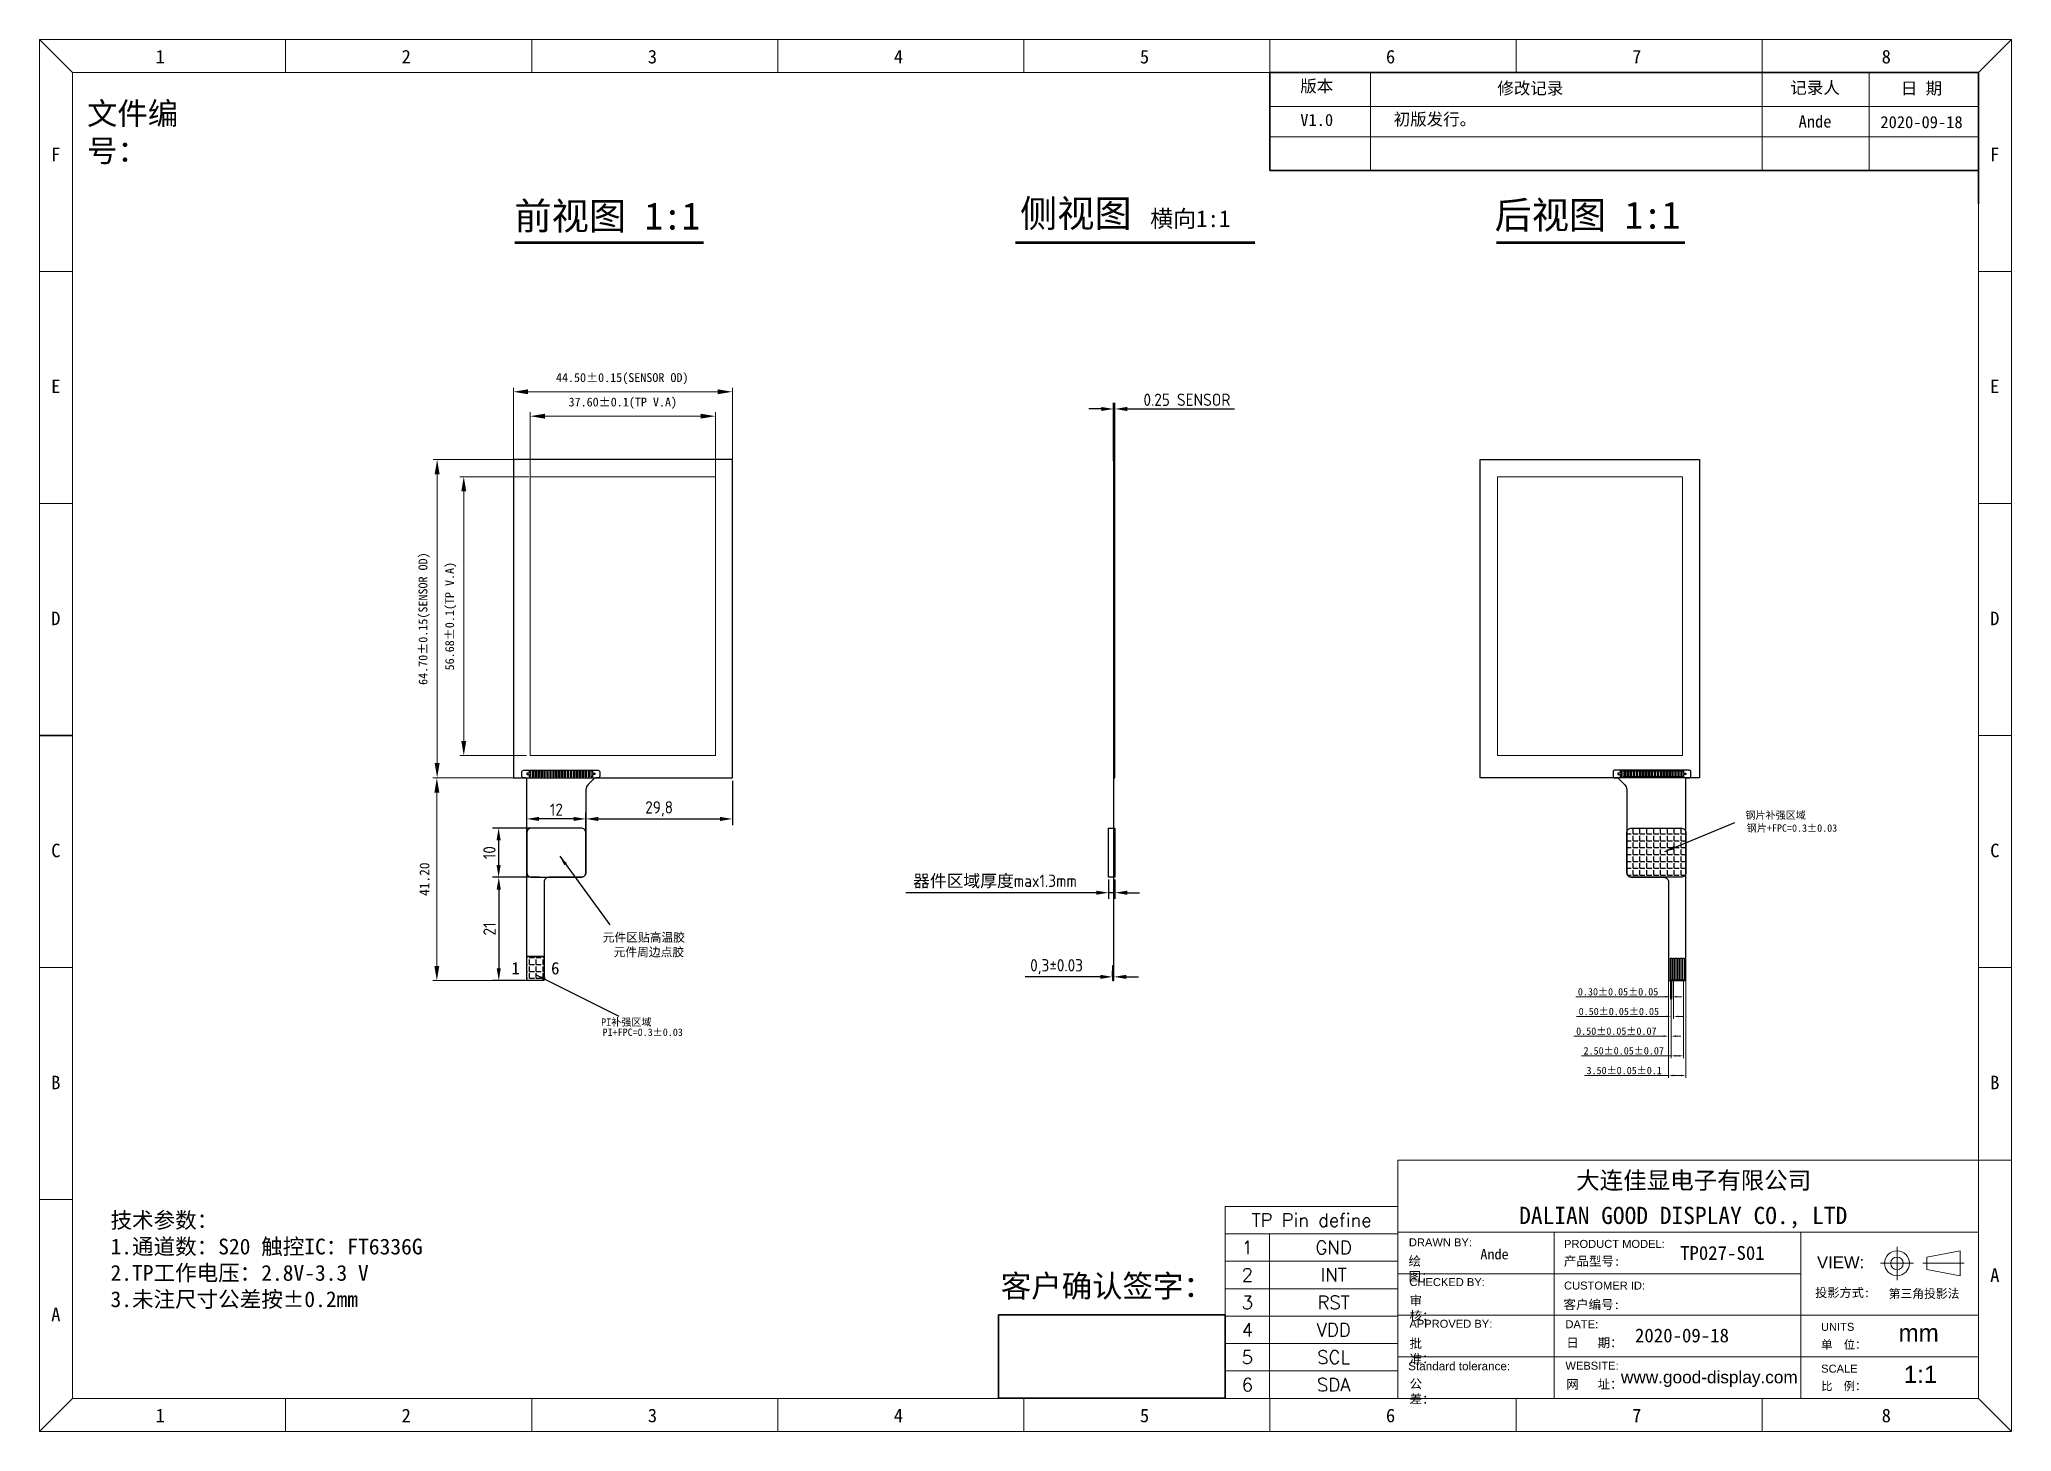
# Model space of a CAD drawing. Header units: millimetres. Extents: x 245 to 11863, y -5369 to 598.
# Drawn here: x 11462.3 to 11863, y -5368.9 to -5086.1 of the extents above; entities outside this region: 3.
import ezdxf
from ezdxf.enums import TextEntityAlignment as Align

# ---------------------------------------------------------------- set-up
doc = ezdxf.new("R2010")
doc.units = ezdxf.units.MM
for name, color, linetype, lineweight in [('1', 7, 'Continuous', 9), ('Sundenal', 4, 'Continuous', 20), ('文字', 2, 'Continuous', 20)]:
    doc.layers.add(name, color=color, linetype=linetype, lineweight=lineweight)
for name, color, linetype in [('COVERLENS', 2, 'Continuous'), ('DIM', 7, 'Continuous'), ('FPC', 5, 'Continuous'), ('GKO', 5, 'Continuous'), ('SENSOR', 3, 'Continuous')]:
    doc.layers.add(name, color=color, linetype=linetype)
doc.styles.add('_txtstyle_1.50_0_0', font='simsun.ttc', dxfattribs={"height": 1.5})
doc.styles.add('SimSun_txtstyle_2.50_0_0', font='', dxfattribs={"height": 2.5})
doc.styles.get("Standard").update_dxf_attribs({"font": 'isocp2.shx', "bigfont": 'extfont2.shx'})
doc.styles.add('STYLE1', font='arial.ttf')
doc.styles.add('YW-RD', font='romans.shx', dxfattribs={"bigfont": 'chineset.shx'})
doc.styles.add('宋体', font='')
doc.styles.get('SimSun_txtstyle_2.50_0_0').set_extended_font_data('SimSun')
doc.styles.get('宋体').set_extended_font_data('SimSun')
doc.dimstyles.new('ISO-25', dxfattribs={"dimtxt": 2.5, "dimasz": 2.5, "dimexe": 1.25, "dimexo": 0.625, "dimtad": 1, "dimdec": 1, "dimtxsty": 'Standard', "dimcen": 2.5, "dimadec": 0, "dimazin": 0, "dimtfac": 1, "dimtdec": 1, "dimtmove": 0, "dimatfit": 3, "dimfxl": 1, "dimarcsym": 0})
doc.dimstyles.new('Sundenal', dxfattribs={"dimtxt": 3.5, "dimasz": 2, "dimexe": 1.5, "dimexo": 0.5, "dimtad": 1, "dimdsep": 46, "dimtxsty": 'Standard', "dimcen": 2.5, "dimadec": 0, "dimazin": 0, "dimtm": 1e-09, "dimtfac": 1, "dimtmove": 0, "dimatfit": 3, "dimfxl": 1, "dimarcsym": 0})
doc.dimstyles.new('Sundenal$0', dxfattribs={"dimtxt": 6, "dimasz": 3, "dimexe": 0.8, "dimexo": 0.8, "dimgap": 0.2, "dimtad": 1, "dimzin": 1, "dimdsep": 46, "dimtxsty": '宋体', "dimcen": 2.5, "dimadec": 0, "dimazin": 0, "dimtfac": 1, "dimtofl": 0, "dimtmove": 0, "dimatfit": 3, "dimfxl": 0.8, "dimtolj": 1, "dimlwd": 13, "dimlwe": 13, "dimarcsym": 0})

msp = doc.modelspace()

# ---------------------------------------------------------------- texts
at = {"insert": (245.141, 598.259), "char_height": 3, "attachment_point": 1}
msp.add_mtext('\\A1;', dxfattribs=at)
at = {"color": 3, "insert": (2441.431, -1482.882), "char_height": 5, "attachment_point": 1}
msp.add_mtext('\\A1;', dxfattribs=at)
at = {"color": 1, "insert": (2324.691, -1529.782), "char_height": 5, "attachment_point": 9}
msp.add_mtext('\\A1;', dxfattribs=at)
at = {"layer": '1', "attachment_point": 5, "style": 'YW-RD'}
for s, insert, char_height, width in [('TP Pin define', (11720.759, -5325.97), 2.69438, 35.05022), ('1', (11707.725, -5331.543), 2.694, 8.98128), ('1', (11707.725, -5331.543), 2.694, 8.98128), ('{\\Fromans,chineset|c134;GND}', (11725.25, -5331.543), 2.69438, 26.06894), ('2', (11707.725, -5337.116), 2.694, 8.98128), ('{\\Fromans,chineset|c134;INT}', (11725.25, -5337.116), 2.69438, 26.06894), ('3', (11707.725, -5342.689), 2.694, 8.98128), ('RST', (11725.25, -5342.689), 2.6944, 26.06894), ('4', (11707.725, -5348.262), 2.694, 8.98128), ('{\\Fromans,chineset|c134;VDD}', (11725.25, -5348.262), 2.69438, 26.06894), ('5', (11707.725, -5353.835), 2.694, 8.98128), ('{\\Fromans,chineset|c134;SCL}', (11725.25, -5353.835), 2.69438, 26.06894), ('6', (11707.725, -5359.409), 2.694, 8.98128), ('{\\Fromans,chineset|c134;SDA}', (11725.25, -5359.409), 2.69438, 26.06894)]:
    msp.add_mtext(s, dxfattribs=dict(at, insert=insert, char_height=char_height, width=width))
at = {"layer": 'DIM', "lineweight": 30, "ltscale": 0.2, "attachment_point": 1, "style": '宋体'}
for s, insert, char_height, width in [('前视图 1:1', (11558.824, -5119.207), 5.5386, 38.41577), ('侧视图 {\\H0.6177x;横向1:1}', (11661.539, -5118.695), 5.53857, 47.74925), ('后视图 1:1', (11757.957, -5119.012), 5.5386, 38.69664)]:
    msp.add_mtext(s, dxfattribs=dict(at, insert=insert, char_height=char_height, width=width))
at = {"layer": 'DIM', "lineweight": 30, "char_height": 1.5, "attachment_point": 3, "style": '宋体'}
for s, insert, width in [('钢片补强区域', (11821.184, -5242.952), 17.6255), ('钢片+FPC=0.3%%P0.03', (11827.56, -5245.569), 32.36532), ('{\\fSimSun|b0|i0|c134|p2;PI补强区域}', (11586.657, -5284.99), 17.6255), ('PI+FPC=0.3%%P0.03', (11593.033, -5287.052), 17.6255)]:
    msp.add_mtext(s, dxfattribs=dict(at, insert=insert, width=width))
at = {"layer": 'DIM'}
for s, insert, char_height, width, attachment_point in [('{\\fSimSun|b0|i0|c134|p2;元件区贴高温胶}', (11576.751, -5267.669), 1.75, 30.08613, 1), ('{\\fSimSun|b0|i0|c134|p2;元件周边点胶}', (11578.961, -5270.647), 1.75, 30.08613, 1), ('{\\fSimSun|b0|i0|c134|p2;1}', (11558.203, -5273.547), 2.5, 42.98019, 1), ('{\\fSimSun|b0|i0|c134|p2;1}', (11558.203, -5273.547), 2.5, 42.98019, 1), ('{\\fSimSun|b0|i0|c134|p2;6}', (11567.961, -5273.547), 2.5, 42.98019, 3), ('{\\fSimSun|b0|i0|c134|p2;6}', (11567.961, -5273.547), 2.5, 42.98019, 3)]:
    msp.add_mtext(s, dxfattribs=dict(at, insert=insert, char_height=char_height, width=width, attachment_point=attachment_point))
at = {"layer": 'Sundenal', "color": 4, "true_color": 0x00ffff, "style": '宋体'}
msp.add_text('DALIAN GOOD DISPLAY CO., LTD', height=3.5, dxfattribs=at).set_placement((11762.938, -5325.021), align=Align.MIDDLE_LEFT)
at = {"layer": 'Sundenal', "color": 4, "true_color": 0x00ffff}
for s, insert, char_height, width, attachment_point, style in [('大连佳显电子有限公司', (11774.533, -5316.143), 3.5, 110.03176, 1, 'SimSun_txtstyle_2.50_0_0'), ('{\\fArial|b0|i0|c0|p34;www.good-display.com}', (11801.581, -5356.621), 2.5, 15.27587, 2, '_txtstyle_1.50_0_0')]:
    msp.add_mtext(s, dxfattribs=dict(at, insert=insert, char_height=char_height, width=width, attachment_point=attachment_point, style=style))
at = {"layer": '文字', "style": '宋体'}
for s, insert, char_height, width, attachment_point in [('版本', (11718.466, -5094.359), 2.4573, 7.96746, 1), ('修改记录', (11758.515, -5094.785), 2.4573, 15.76401, 1), ('记录人', (11823.059, -5094.68), 2.4573, 11.90506, 2), ('日 期', (11844.688, -5094.802), 2.4573, 10.85796, 2), ('V1.0', (11718.466, -5101.233), 2.4573, 7.96746, 1), ('初版发行。', (11737.449, -5101.093), 2.4573, 71.34246, 1), ('Ande', (11823.051, -5101.553), 2.4573, 11.90506, 2), ('2020-09-18', (11844.688, -5101.676), 2.4573, 19.18033, 2), ('TP027-S01', (11804.225, -5332.664), 2.8083, 24.57278, 5), ('2020-09-18', (11796.021, -5349.425), 2.8083, 24.57278, 5)]:
    msp.add_mtext(s, dxfattribs=dict(at, insert=insert, char_height=char_height, width=width, attachment_point=attachment_point))
at = {"layer": '文字', "color": 0, "char_height": 4.5308, "style": '宋体'}
for s, insert, width, attachment_point in [('文件编号：', (11471.969, -5098.891), 28.92164, 1), ('客户确认签字：', (11679.261, -5342.161), 49.08132, 8)]:
    msp.add_mtext(s, dxfattribs=dict(at, insert=insert, width=width, attachment_point=attachment_point))
at = {"layer": '文字', "color": 7, "insert": (11476.745, -5324.386), "char_height": 3.20981, "width": 152.6737, "attachment_point": 1, "style": '宋体'}
msp.add_mtext('{\\fSimSun|b0|i0|c134|p54;技术参数}：\\P1.通道数：S20 触控IC：FT6336G\\P2.TP工作电压：2.8V-3.3 V \\P3.未注尺寸公差按±0.2mm', dxfattribs=at)
at = {"layer": '文字', "ltscale": 0.5, "insert": (11757.92, -5331.844), "char_height": 2.10624, "width": 10.53119, "attachment_point": 2, "style": '宋体'}
msp.add_mtext('{\\fSimSun|b0|i0|c134|p54;Ande}', dxfattribs=at)

# ---------------------------------------------------------------- blocks, each defined once
blk = doc.blocks.new('sundenal')
at = {"layer": 'Sundenal', "color": 4}
for p, q in [((-856.5, 786.5), (-856.5, 805.7)), ((-429.2, 786.5), (-429.2, 805.7))]:
    blk.add_line(p, q, dxfattribs=at)
at = {"layer": 'Sundenal', "color": 4, "lineweight": 30}
blk.add_line((-1122.2, 402.8), (-1141.4, 402.8), dxfattribs=at)
at = {"layer": 'Sundenal', "ltscale": 0.2}
blk.add_line((-19.2, 19.2), (0, 0), dxfattribs=at)
at = {"layer": 'Sundenal', "color": 4}
for points in [[(-1122.2, 786.5), (-1141.4, 805.7)], [(-999, 805.7), (-999, 786.5)], [(-714.1, 805.7), (-714.1, 786.5)], [(-571.7, 805.7), (-571.7, 786.5)], [(-286.8, 805.7), (-286.8, 786.5)], [(-144.4, 805.7), (-144.4, 786.5)], [(-19.2, 786.5), (0, 805.7)], [(-1141.4, 671.4), (-1122.2, 671.4)], [(-19.2, 671.4), (0, 671.4)], [(-1141.4, 537.1), (-1122.2, 537.1)], [(-19.2, 537.1), (0, 537.1)], [(-19.2, 402.8), (0, 402.8)], [(-1141.4, 268.6), (-1122.2, 268.6)], [(-19.2, 268.6), (0, 268.6)], [(-19.2, 157), (0, 157)], [(-1141.4, 134.3), (-1122.2, 134.3)], [(-19.2, 115.3), (-202.5, 115.3), (-355.2, 115.3)], [(-264.7, 115.3), (-264.7, 19.2)], [(-355.2, 91.3), (-202.5, 91.3), (-122, 91.3)], [(-19.2, 43.2), (-202.5, 43.2), (-355.2, 43.2)], [(-1122.2, 19.2), (-1141.4, 0)], [(-999, 19.2), (-999, 0)], [(-856.5, 19.2), (-856.5, 0)], [(-714.1, 19.2), (-714.1, 0)], [(-571.7, 19.2), (-571.7, 0)], [(-429.2, 19.2), (-429.2, 0)], [(-286.8, 19.2), (-286.8, 0)], [(-144.4, 19.2), (-144.4, 0)]]:
    blk.add_lwpolyline(points, dxfattribs=at)
blk.add_lwpolyline([(-1141.4, 0), (0, 0), (0, 805.7), (-1141.4, 805.7)], close=True, dxfattribs=at)
at = {"layer": 'Sundenal', "ltscale": 0.2}
for points in [[(-19.2, 786.5), (-1122.2, 786.5), (-1122.2, 19.2), (-19.2, 19.2)], [(-19.2, 157), (-355.2, 157), (-355.2, 19.2), (-19.2, 19.2)]]:
    blk.add_lwpolyline(points, close=True, dxfattribs=at)
at = {"layer": 'Sundenal', "color": 4, "ltscale": 0.5}
for points in [[(-122, 115.3), (-122, 43.2), (-122, 19.2)], [(-66.3, 87.7), (-66.3, 107)], [(-75.9, 97.4), (-56.7, 97.4)], [(-27.4, 97.4), (-51.4, 97.4)], [(-355.2, 67.3), (-202.5, 67.3), (-91.9, 67.3), (-19.2, 67.3)]]:
    blk.add_lwpolyline(points, dxfattribs=at)
blk.add_lwpolyline([(-29.8, 104.6), (-29.8, 90.1), (-49, 93.7), (-49, 101)], close=True, dxfattribs=at)
for radius in [7.21, 3.61]:
    blk.add_circle((-66.3, 97.4), radius, dxfattribs=at)
at = {"layer": 'Sundenal', "color": 4, "style": '宋体'}
for s, p in [('1', (-1071.5, 795.7)), ('2', (-929.1, 795.7)), ('3', (-786.6, 795.7)), ('4', (-644.2, 795.7)), ('5', (-501.8, 795.7)), ('6', (-359.4, 795.7)), ('7', (-216.9, 795.7)), ('8', (-72.5, 795.7)), ('F', (-1131.9, 739.1)), ('F', (-9.7, 739.1)), ('E', (-1131.9, 604.9)), ('E', (-9.7, 604.9)), ('D', (-1131.9, 470.6)), ('D', (-9.7, 470.6)), ('C', (-1131.9, 336.3)), ('C', (-9.7, 336.3)), ('B', (-1131.9, 202)), ('B', (-9.7, 202)), ('A', (-9.7, 90.5)), ('A', (-1131.9, 67.8)), ('1', (-1071.5, 9.3)), ('2', (-929.1, 9.3)), ('3', (-786.6, 9.3)), ('4', (-644.2, 9.3)), ('5', (-501.8, 9.3)), ('6', (-359.4, 9.3)), ('7', (-216.9, 9.3)), ('8', (-72.5, 9.3))]:
    blk.add_text(s, height=7.85, dxfattribs=at).set_placement(p, align=Align.MIDDLE_CENTER)
at = {"layer": 'Sundenal', "color": 4, "ltscale": 0.5, "style": 'STYLE1'}
for s, height, p in [('DRAWN BY:', 4.61, (-348.8, 109.5)), ('VIEW:', 6.91, (-112.6, 98))]:
    blk.add_text(s, height=height, dxfattribs=at).set_placement(p, align=Align.MIDDLE_LEFT)
at = {"layer": 'Sundenal', "color": 4, "style": 'STYLE1'}
for s, p in [('PRODUCT MODEL:', (-259, 108.6)), ('CHECKED BY:', (-348.5, 86.5)), ('CUSTOMER ID:', (-259, 84.5)), ('APPROVED BY:', (-348.5, 62.4))]:
    blk.add_text(s, height=4.61, dxfattribs=at).set_placement(p, align=Align.MIDDLE_LEFT)
for s, p in [('DATE:', (-258.2, 59.8)), ('WEBSITE:', (-258.2, 35.8))]:
    blk.add_text(s, height=4.61, dxfattribs=at).set_placement(p)
at = {"layer": 'Sundenal', "color": 4, "ltscale": 0.5, "style": 'STYLE1'}
for s, p in [('UNITS', (-110.3, 58.3)), ('SCALE', (-110.2, 34.1))]:
    blk.add_text(s, height=4.61, dxfattribs=at).set_placement(p)
at = {"layer": 'Sundenal', "color": 4, "ltscale": 0.5, "attachment_point": 1, "style": 'STYLE1'}
for s, insert, char_height, width in [('{\\fSimSun|b0|i0|c134|p54;绘   图：}', (-349, 101.3), 5.314, 29.675), ('{\\fNSimSun|b0|i0|c134|p49;投影方式:}', (-113.7, 83), 5.178, 35.331), ('{\\fSimSun|b0|i0|c134|p54;审   核：}', (-348.4, 78.5), 5.314, 30.373), ('{\\fArial|b0|i0|c0|p32;mm}', (-65.4, 62.1), 10, 23.139), ('{\\fSimSun|b0|i0|c134|p54;批   准：}', (-348.4, 53.7), 5.314, 30.375), ('{\\fNSimSun|b0|i0|c134|p49;单  位：}', (-110.2, 52.7), 4.794, 26.422), ('1:1', (-62.4, 38.1), 10, 19.29), ('{\\fSimSun|b0|i0|c134|p54;公    差：  }', (-348.4, 30.3), 5.314, 34.087), ('{\\fNSimSun|b0|i0|c134|p49;比  例：}', (-110.2, 28.7), 4.794, 25.483)]:
    blk.add_mtext(s, dxfattribs=dict(at, insert=insert, char_height=char_height, width=width))
at = {"layer": 'Sundenal', "color": 4, "attachment_point": 1, "style": 'STYLE1'}
for s, insert, char_height, width in [('{\\fSimSun|b0|i0|c134|p54;产品型号:}', (-259.1, 101.3), 5.314, 36.723), ('{\\fSimSun|b0|i0|c134|p54;客户编号:}', (-259.3, 76.2), 5.314, 34.416), ('{\\fSimSun|b0|i0|c134|p54;日   期：}', (-257.7, 54.1), 5.314, 35.853), ('{\\fArial|b0|i0|c0|p34;Standard tolerance: }', (-349.2, 40.3), 4.84, 61.068), ('{\\fSimSun|b0|i0|c134|p54;网   址：}', (-257.7, 30.1), 5.314, 35.853)]:
    blk.add_mtext(s, dxfattribs=dict(at, insert=insert, char_height=char_height, width=width))
at = {"layer": 'Sundenal', "color": 4, "lineweight": 30, "insert": (-71.1, 82.3), "char_height": 5, "width": 45.19, "attachment_point": 1, "style": '宋体'}
blk.add_mtext('第三角投影法', dxfattribs=at)
blk = doc.blocks.new('*D2')
at = {"layer": 'Defpoints', "color": 0, "transparency": 16777216}
for p in [(11603.09, -5157.69), (11603.09, -5172.66), (11558.59, -5172.86)]:
    blk.add_point(p, dxfattribs=at)
at = {"layer": 'DIM', "color": 0, "lineweight": 13, "transparency": 16777216}
for p, q in [((11558.59, -5172.06), (11558.59, -5156.89)), ((11561.59, -5157.69), (11600.09, -5157.69)), ((11603.09, -5171.86), (11603.09, -5156.89))]:
    blk.add_line(p, q, dxfattribs=at)
at = {"layer": 'DIM', "color": 0, "transparency": 16777216}
for points in [[(11561.59, -5157.19), (11561.59, -5158.19), (11558.59, -5157.69)], [(11600.09, -5157.19), (11600.09, -5158.19), (11603.09, -5157.69)]]:
    blk.add_solid(points, dxfattribs=at)
at = {"layer": 'DIM', "color": 0, "lineweight": 30, "transparency": 16777216, "insert": (11580.71, -5155.05), "char_height": 3, "attachment_point": 5, "style": '宋体'}
blk.add_mtext('\\A1;{\\H0.6x;44.50±0.15(SENSOR OD)}', dxfattribs=at)
blk = doc.blocks.new('*D3')
at = {"layer": 'Defpoints', "color": 0, "transparency": 16777216}
for p in [(11599.63, -5162.65), (11562.03, -5176.2), (11599.63, -5176.17)]:
    blk.add_point(p, dxfattribs=at)
at = {"layer": 'DIM', "color": 0, "lineweight": 13, "transparency": 16777216}
for p, q in [((11562.03, -5175.4), (11562.03, -5161.85)), ((11565.03, -5162.65), (11596.63, -5162.65)), ((11599.63, -5175.37), (11599.63, -5161.85))]:
    blk.add_line(p, q, dxfattribs=at)
at = {"layer": 'DIM', "color": 0, "transparency": 16777216}
for points in [[(11565.03, -5162.15), (11565.03, -5163.15), (11562.03, -5162.65)], [(11596.63, -5162.15), (11596.63, -5163.15), (11599.63, -5162.65)]]:
    blk.add_solid(points, dxfattribs=at)
at = {"layer": 'DIM', "color": 0, "lineweight": 30, "transparency": 16777216, "insert": (11580.83, -5160.01), "char_height": 3, "attachment_point": 5, "style": '宋体'}
blk.add_mtext('\\A1;{\\H0.6x;37.60±0.1(TP V.A)}', dxfattribs=at)
blk = doc.blocks.new('*D4')
at = {"layer": 'Defpoints', "color": 0, "ltscale": 0.2, "transparency": 16777216}
for p in [(11561.33, -5244.47), (11561.33, -5249.5), (11573.33, -5249.5)]:
    blk.add_point(p, dxfattribs=at)
at = {"layer": 'SENSOR', "color": 0, "lineweight": -2, "ltscale": 0.2, "transparency": 16777216}
for p, q in [((11561.33, -5248.87), (11561.33, -5243.22)), ((11570.83, -5244.47), (11563.83, -5244.47)), ((11573.33, -5248.87), (11573.33, -5243.22))]:
    blk.add_line(p, q, dxfattribs=at)
at = {"layer": 'SENSOR', "color": 0, "ltscale": 0.2, "transparency": 16777216}
for points in [[(11563.83, -5244.05), (11563.83, -5244.88), (11561.33, -5244.47)], [(11570.83, -5244.05), (11570.83, -5244.88), (11573.33, -5244.47)]]:
    blk.add_solid(points, dxfattribs=at)
at = {"layer": 'SENSOR', "color": 0, "ltscale": 0.2, "transparency": 16777216, "insert": (11567.33, -5242.59), "char_height": 2.5, "attachment_point": 5}
blk.add_mtext('12', dxfattribs=at)
blk = doc.blocks.new('*D5')
at = {"layer": 'Defpoints', "color": 0, "ltscale": 0.2, "transparency": 16777216}
for p in [(11564.57, -5246.32), (11555.6, -5256.32), (11564.57, -5256.32)]:
    blk.add_point(p, dxfattribs=at)
at = {"layer": 'SENSOR', "color": 0, "lineweight": -2, "ltscale": 0.2, "transparency": 16777216}
for p, q in [((11563.95, -5246.32), (11554.35, -5246.32)), ((11555.6, -5248.82), (11555.6, -5253.82)), ((11563.95, -5256.32), (11554.35, -5256.32))]:
    blk.add_line(p, q, dxfattribs=at)
at = {"layer": 'SENSOR', "color": 0, "ltscale": 0.2, "transparency": 16777216}
for points in [[(11555.18, -5248.82), (11556.02, -5248.82), (11555.6, -5246.32)], [(11555.18, -5253.82), (11556.02, -5253.82), (11555.6, -5256.32)]]:
    blk.add_solid(points, dxfattribs=at)
at = {"layer": 'SENSOR', "color": 0, "ltscale": 0.2, "transparency": 16777216, "insert": (11553.73, -5251.32), "char_height": 2.5, "attachment_point": 5, "rotation": 90}
blk.add_mtext('10', dxfattribs=at)
blk = doc.blocks.new('*D6')
at = {"layer": 'Defpoints', "color": 0, "ltscale": 0.2, "transparency": 16777216}
for p in [(11793.66, -5275.84), (11793.96, -5275.84), (11793.66, -5280.6)]:
    blk.add_point(p, dxfattribs=at)
at = {"layer": 'DIM', "color": 0, "lineweight": 13, "ltscale": 0.2, "transparency": 16777216}
for p, q in [((11793.66, -5275.84), (11793.66, -5281.1)), ((11793.96, -5275.84), (11793.96, -5281.1)), ((11792.66, -5280.6), (11774.43, -5280.6)), ((11794.96, -5280.6), (11795.96, -5280.6))]:
    blk.add_line(p, q, dxfattribs=at)
at = {"layer": 'DIM', "color": 0, "ltscale": 0.2, "transparency": 16777216}
for points in [[(11792.66, -5280.43), (11792.66, -5280.76), (11793.66, -5280.6)], [(11794.96, -5280.43), (11794.96, -5280.76), (11793.96, -5280.6)]]:
    blk.add_solid(points, dxfattribs=at)
at = {"layer": 'DIM', "color": 0, "ltscale": 0.2, "transparency": 16777216, "insert": (11783.04, -5279.59), "char_height": 1.5, "attachment_point": 5, "style": '宋体'}
blk.add_mtext('\\A1;0.30±0.05%%P0.05', dxfattribs=at)
blk = doc.blocks.new('*D7')
at = {"layer": 'Defpoints', "color": 0, "ltscale": 0.2, "transparency": 16777216}
for p in [(11793.81, -5277.22), (11794.31, -5277.22), (11793.81, -5284.6)]:
    blk.add_point(p, dxfattribs=at)
at = {"layer": 'DIM', "color": 0, "lineweight": 13, "ltscale": 0.2, "transparency": 16777216}
for p, q in [((11793.81, -5277.22), (11793.81, -5285.1)), ((11794.31, -5277.22), (11794.31, -5285.1)), ((11792.81, -5284.6), (11774.58, -5284.6)), ((11795.31, -5284.6), (11796.31, -5284.6))]:
    blk.add_line(p, q, dxfattribs=at)
at = {"layer": 'DIM', "color": 0, "ltscale": 0.2, "transparency": 16777216}
for points in [[(11792.81, -5284.43), (11792.81, -5284.76), (11793.81, -5284.6)], [(11795.31, -5284.43), (11795.31, -5284.76), (11794.31, -5284.6)]]:
    blk.add_solid(points, dxfattribs=at)
at = {"layer": 'DIM', "color": 0, "ltscale": 0.2, "transparency": 16777216, "insert": (11783.19, -5283.59), "char_height": 1.5, "attachment_point": 5, "style": '宋体'}
blk.add_mtext('\\A1;0.50±0.05%%P0.05', dxfattribs=at)
blk = doc.blocks.new('*D8')
at = {"layer": 'Defpoints', "color": 0, "ltscale": 0.2, "transparency": 16777216}
for p in [(11793.81, -5277.22), (11796.31, -5277.22), (11793.81, -5292.6)]:
    blk.add_point(p, dxfattribs=at)
at = {"layer": 'DIM', "color": 0, "lineweight": 13, "ltscale": 0.2, "transparency": 16777216}
for p, q in [((11793.81, -5277.22), (11793.81, -5293.1)), ((11796.31, -5277.22), (11796.31, -5293.1)), ((11793.81, -5292.6), (11775.58, -5292.6)), ((11795.31, -5292.6), (11794.81, -5292.6))]:
    blk.add_line(p, q, dxfattribs=at)
at = {"layer": 'DIM', "color": 0, "ltscale": 0.2, "transparency": 16777216}
for points in [[(11794.81, -5292.43), (11794.81, -5292.76), (11793.81, -5292.6)], [(11795.31, -5292.43), (11795.31, -5292.76), (11796.31, -5292.6)]]:
    blk.add_solid(points, dxfattribs=at)
at = {"layer": 'DIM', "color": 0, "ltscale": 0.2, "transparency": 16777216, "insert": (11784.19, -5291.59), "char_height": 1.5, "attachment_point": 5, "style": '宋体'}
blk.add_mtext('\\A1;2.50±0.05%%P0.07', dxfattribs=at)
blk = doc.blocks.new('*D9')
at = {"layer": 'Defpoints', "color": 0, "ltscale": 0.2, "transparency": 16777216}
for p in [(11793.31, -5276.74), (11793.81, -5277.22), (11793.31, -5288.6)]:
    blk.add_point(p, dxfattribs=at)
at = {"layer": 'DIM', "color": 0, "lineweight": 13, "ltscale": 0.2, "transparency": 16777216}
for p, q in [((11793.31, -5276.74), (11793.31, -5289.1)), ((11793.81, -5277.22), (11793.81, -5289.1)), ((11792.31, -5288.6), (11774.07, -5288.6)), ((11794.81, -5288.6), (11795.81, -5288.6))]:
    blk.add_line(p, q, dxfattribs=at)
at = {"layer": 'DIM', "color": 0, "ltscale": 0.2, "transparency": 16777216}
for points in [[(11792.31, -5288.43), (11792.31, -5288.76), (11793.31, -5288.6)], [(11794.81, -5288.43), (11794.81, -5288.76), (11793.81, -5288.6)]]:
    blk.add_solid(points, dxfattribs=at)
at = {"layer": 'DIM', "color": 0, "ltscale": 0.2, "transparency": 16777216, "insert": (11782.69, -5287.59), "char_height": 1.5, "attachment_point": 5, "style": '宋体'}
blk.add_mtext('\\A1;0.50±0.05%%P0.07', dxfattribs=at)
blk = doc.blocks.new('*D10')
at = {"layer": 'Defpoints', "color": 0, "ltscale": 0.2, "transparency": 16777216}
for p in [(11793.31, -5276.33), (11796.81, -5275.71), (11793.31, -5296.6)]:
    blk.add_point(p, dxfattribs=at)
at = {"layer": 'DIM', "color": 0, "lineweight": 13, "ltscale": 0.2, "transparency": 16777216}
for p, q in [((11793.31, -5276.33), (11793.31, -5297.1)), ((11796.81, -5275.71), (11796.81, -5297.1)), ((11793.31, -5296.6), (11776.25, -5296.6)), ((11795.81, -5296.6), (11794.31, -5296.6))]:
    blk.add_line(p, q, dxfattribs=at)
at = {"layer": 'DIM', "color": 0, "ltscale": 0.2, "transparency": 16777216}
for points in [[(11794.31, -5296.43), (11794.31, -5296.76), (11793.31, -5296.6)], [(11795.81, -5296.43), (11795.81, -5296.76), (11796.81, -5296.6)]]:
    blk.add_solid(points, dxfattribs=at)
at = {"layer": 'DIM', "color": 0, "ltscale": 0.2, "transparency": 16777216, "insert": (11784.28, -5295.59), "char_height": 1.5, "attachment_point": 5, "style": '宋体'}
blk.add_mtext('\\A1;3.50±0.05%%P0.1', dxfattribs=at)
blk = doc.blocks.new('*D11')
at = {"layer": 'Defpoints', "color": 0, "transparency": 16777216}
for p in [(11543.11, -5171.43), (11563.77, -5171.43), (11563.68, -5236.13)]:
    blk.add_point(p, dxfattribs=at)
at = {"layer": 'DIM', "color": 0, "lineweight": 13, "transparency": 16777216}
for p, q in [((11562.97, -5171.43), (11542.31, -5171.43)), ((11543.11, -5233.13), (11543.11, -5174.43)), ((11562.88, -5236.13), (11542.31, -5236.13))]:
    blk.add_line(p, q, dxfattribs=at)
at = {"layer": 'DIM', "color": 0, "transparency": 16777216}
for points in [[(11542.61, -5174.43), (11543.61, -5174.43), (11543.11, -5171.43)], [(11542.61, -5233.13), (11543.61, -5233.13), (11543.11, -5236.13)]]:
    blk.add_solid(points, dxfattribs=at)
at = {"layer": 'DIM', "color": 0, "lineweight": 30, "transparency": 16777216, "insert": (11540.47, -5203.78), "char_height": 3, "attachment_point": 5, "rotation": 90, "style": '宋体'}
blk.add_mtext('\\A1;{\\H0.6x;64.70±0.15(SENSOR OD)}', dxfattribs=at)
blk = doc.blocks.new('*D12')
at = {"layer": 'Defpoints', "color": 0, "transparency": 16777216}
for p in [(11548.52, -5174.94), (11562.57, -5174.94), (11562.06, -5231.61)]:
    blk.add_point(p, dxfattribs=at)
at = {"layer": 'DIM', "color": 0, "lineweight": 13, "transparency": 16777216}
for p, q in [((11561.77, -5174.94), (11547.72, -5174.94)), ((11548.52, -5228.61), (11548.52, -5177.94)), ((11561.26, -5231.61), (11547.72, -5231.61))]:
    blk.add_line(p, q, dxfattribs=at)
at = {"layer": 'DIM', "color": 0, "transparency": 16777216}
for points in [[(11548.02, -5177.94), (11549.02, -5177.94), (11548.52, -5174.94)], [(11548.02, -5228.61), (11549.02, -5228.61), (11548.52, -5231.61)]]:
    blk.add_solid(points, dxfattribs=at)
at = {"layer": 'DIM', "color": 0, "lineweight": 30, "transparency": 16777216, "insert": (11545.88, -5203.27), "char_height": 3, "attachment_point": 5, "rotation": 90, "style": '宋体'}
blk.add_mtext('\\A1;{\\H0.6x;56.68±0.1(TP V.A)}', dxfattribs=at)
blk = doc.blocks.new('*D13')
at = {"layer": 'COVERLENS', "color": 0, "lineweight": -2, "ltscale": 0.2, "transparency": 16777216}
for p, q in [((11679.52, -5256.76), (11679.52, -5260.71)), ((11680.82, -5256.76), (11680.82, -5260.71)), ((11677.02, -5259.46), (11638.36, -5259.46)), ((11680.82, -5259.46), (11679.52, -5259.46)), ((11683.32, -5259.46), (11685.82, -5259.46))]:
    blk.add_line(p, q, dxfattribs=at)
at = {"layer": 'COVERLENS', "color": 0, "ltscale": 0.2, "transparency": 16777216}
for points in [[(11677.02, -5259.04), (11677.02, -5259.87), (11679.52, -5259.46)], [(11683.32, -5259.04), (11683.32, -5259.87), (11680.82, -5259.46)]]:
    blk.add_solid(points, dxfattribs=at)
at = {"layer": 'Defpoints', "color": 0, "ltscale": 0.2, "transparency": 16777216}
for p in [(11679.52, -5256.14), (11680.82, -5256.14), (11679.52, -5259.46)]:
    blk.add_point(p, dxfattribs=at)
at = {"layer": 'COVERLENS', "color": 0, "ltscale": 0.2, "transparency": 16777216, "insert": (11656.44, -5257.18), "char_height": 2.5, "attachment_point": 5}
blk.add_mtext('{\\fSimSun|b0|i0|c134|p2;器件区域厚度\\Fisocp2,extfont2|c134;max1.3mm}', dxfattribs=at)
blk = doc.blocks.new('*D14')
at = {"layer": 'COVERLENS', "color": 0, "lineweight": -2, "ltscale": 0.2, "transparency": 16777216}
for p, q in [((11677.82, -5276.55), (11662.59, -5276.55)), ((11680.32, -5276.36), (11680.32, -5275.3)), ((11680.62, -5276.55), (11680.32, -5276.55)), ((11680.62, -5276.36), (11680.62, -5275.3)), ((11683.12, -5276.55), (11685.62, -5276.55))]:
    blk.add_line(p, q, dxfattribs=at)
at = {"layer": 'COVERLENS', "color": 0, "ltscale": 0.2, "transparency": 16777216}
for points in [[(11677.82, -5276.14), (11677.82, -5276.97), (11680.32, -5276.55)], [(11683.12, -5276.14), (11683.12, -5276.97), (11680.62, -5276.55)]]:
    blk.add_solid(points, dxfattribs=at)
at = {"layer": 'Defpoints', "color": 0, "ltscale": 0.2, "transparency": 16777216}
for p in [(11680.32, -5276.55), (11680.32, -5276.98), (11680.62, -5276.98)]:
    blk.add_point(p, dxfattribs=at)
at = {"layer": 'COVERLENS', "color": 0, "ltscale": 0.2, "transparency": 16777216, "insert": (11668.96, -5274.49), "char_height": 2.5, "attachment_point": 5}
blk.add_mtext('0,3{\\Fisocp2,extfont2|c134;%%P0.03}', dxfattribs=at)
blk = doc.blocks.new('*D15')
at = {"layer": 'COVERLENS', "color": 0, "lineweight": -2, "ltscale": 0.2, "transparency": 16777216}
for p, q in [((11680.52, -5171.75), (11680.52, -5159.93)), ((11680.82, -5171.75), (11680.82, -5159.93)), ((11678.02, -5161.18), (11675.52, -5161.18)), ((11680.52, -5161.18), (11680.82, -5161.18)), ((11683.32, -5161.18), (11705.08, -5161.18))]:
    blk.add_line(p, q, dxfattribs=at)
at = {"layer": 'COVERLENS', "color": 0, "ltscale": 0.2, "transparency": 16777216}
for points in [[(11678.02, -5160.76), (11678.02, -5161.6), (11680.52, -5161.18)], [(11683.32, -5160.76), (11683.32, -5161.6), (11680.82, -5161.18)]]:
    blk.add_solid(points, dxfattribs=at)
at = {"layer": 'Defpoints', "color": 0, "ltscale": 0.2, "transparency": 16777216}
for p in [(11680.82, -5161.18), (11680.52, -5172.37), (11680.82, -5172.37)]:
    blk.add_point(p, dxfattribs=at)
at = {"layer": 'COVERLENS', "color": 0, "ltscale": 0.2, "transparency": 16777216, "insert": (11695.45, -5159.31), "char_height": 2.5, "attachment_point": 5}
blk.add_mtext('{\\Fisocp2,extfont2|c134;0.25 SENSOR}', dxfattribs=at)
blk = doc.blocks.new('*D16')
at = {"layer": 'COVERLENS', "color": 0, "lineweight": 13, "ltscale": 0.2, "transparency": 16777216}
for p, q in [((11557.79, -5236.12), (11542.25, -5236.12)), ((11543.05, -5239.12), (11543.05, -5274.32)), ((11563.83, -5277.32), (11542.25, -5277.32))]:
    blk.add_line(p, q, dxfattribs=at)
at = {"layer": 'COVERLENS', "color": 0, "ltscale": 0.2, "transparency": 16777216}
for points in [[(11542.55, -5239.12), (11543.55, -5239.12), (11543.05, -5236.12)], [(11542.55, -5274.32), (11543.55, -5274.32), (11543.05, -5277.32)]]:
    blk.add_solid(points, dxfattribs=at)
at = {"layer": 'Defpoints', "color": 0, "ltscale": 0.2, "transparency": 16777216}
for p in [(11558.59, -5236.12), (11543.05, -5277.32), (11564.63, -5277.32)]:
    blk.add_point(p, dxfattribs=at)
at = {"layer": 'COVERLENS', "color": 0, "ltscale": 0.2, "transparency": 16777216, "insert": (11540.55, -5256.72), "char_height": 2, "attachment_point": 5, "rotation": 90, "style": '宋体'}
blk.add_mtext('\\A1;41.20', dxfattribs=at)
blk = doc.blocks.new('*D17')
at = {"layer": 'COVERLENS', "color": 0, "lineweight": -2, "ltscale": 0.2, "transparency": 16777216}
for p, q in [((11560.71, -5256.32), (11554.38, -5256.32)), ((11555.63, -5258.82), (11555.63, -5274.82)), ((11560.91, -5277.32), (11554.38, -5277.32))]:
    blk.add_line(p, q, dxfattribs=at)
at = {"layer": 'COVERLENS', "color": 0, "ltscale": 0.2, "transparency": 16777216}
for points in [[(11555.21, -5258.82), (11556.04, -5258.82), (11555.63, -5256.32)], [(11555.21, -5274.82), (11556.04, -5274.82), (11555.63, -5277.32)]]:
    blk.add_solid(points, dxfattribs=at)
at = {"layer": 'Defpoints', "color": 0, "ltscale": 0.2, "transparency": 16777216}
for p in [(11561.33, -5256.32), (11555.63, -5277.32), (11561.53, -5277.32)]:
    blk.add_point(p, dxfattribs=at)
at = {"layer": 'COVERLENS', "color": 0, "ltscale": 0.2, "transparency": 16777216, "insert": (11553.75, -5266.82), "char_height": 2.5, "attachment_point": 5, "rotation": 90}
blk.add_mtext('21', dxfattribs=at)
blk = doc.blocks.new('*D18')
at = {"layer": 'COVERLENS', "color": 0, "lineweight": -2, "ltscale": 0.2, "transparency": 16777216}
for p, q in [((11603.09, -5236.75), (11603.09, -5245.72)), ((11575.83, -5244.47), (11600.59, -5244.47)), ((11573.33, -5245.09), (11573.33, -5245.72))]:
    blk.add_line(p, q, dxfattribs=at)
at = {"layer": 'COVERLENS', "color": 0, "ltscale": 0.2, "transparency": 16777216}
for points in [[(11575.83, -5244.06), (11575.83, -5244.89), (11573.33, -5244.47)], [(11600.59, -5244.06), (11600.59, -5244.89), (11603.09, -5244.47)]]:
    blk.add_solid(points, dxfattribs=at)
at = {"layer": 'Defpoints', "color": 0, "ltscale": 0.2, "transparency": 16777216}
for p in [(11603.09, -5236.12), (11573.33, -5244.47), (11603.09, -5244.47)]:
    blk.add_point(p, dxfattribs=at)
at = {"layer": 'COVERLENS', "color": 0, "ltscale": 0.2, "transparency": 16777216, "insert": (11588.21, -5242.41), "char_height": 2.5, "attachment_point": 5}
blk.add_mtext('29,8', dxfattribs=at)

# ---------------------------------------------------------------- dimensions: what is measured, and where the dimension line sits
at = {"layer": 'COVERLENS', "color": 0, "ltscale": 0.2}
dim = msp.add_linear_dim(base=(11680.823, -5161.181), p1=(11680.523, -5172.374), p2=(11680.823, -5172.374), text='{\\Fisocp2,extfont2|c134;0.25 SENSOR}', dimstyle='ISO-25', override={"dimfxl": 0.8}, dxfattribs=at)
dim.commit()
dim.dimension.update_dxf_attribs({"geometry": '*D15', "text_midpoint": (11695.449, -5161.181), "dimtype": 160})
for base, p1, p2, dimstyle, override, picture, middle in [((11543.045, -5277.325), (11558.592, -5236.125), (11564.632, -5277.325), 'Sundenal$0', {"dimtxt": 2, "dimgap": 1.5}, '*D16', (11540.545, -5256.725)), ((11555.626, -5277.325), (11561.332, -5256.325), (11561.532, -5277.325), 'ISO-25', {"dimfxl": 0.8}, '*D17', (11553.751, -5266.825))]:
    dim = msp.add_linear_dim(base=base, p1=p1, p2=p2, angle=90, dimstyle=dimstyle, override=override, dxfattribs=at)
    dim.commit()
    dim.dimension.update_dxf_attribs({"geometry": picture, "text_midpoint": middle})
dim = msp.add_linear_dim(base=(11603.092, -5244.474), p1=(11573.332, -5244.467), p2=(11603.092, -5236.125), dimstyle='ISO-25', override={"dimfxl": 0.8}, dxfattribs=at)
dim.commit()
dim.dimension.update_dxf_attribs({"geometry": '*D18', "text_midpoint": (11588.212, -5242.412)})
for base, p1, p2, text, picture, middle in [((11679.523, -5259.455), (11680.823, -5256.138), (11679.523, -5256.138), '{\\fSimSun|b0|i0|c134|p2;器件区域厚度\\Fisocp2,extfont2|c134;max1.3mm}', '*D13', (11656.443, -5257.185)), ((11680.323, -5276.554), (11680.623, -5276.984), (11680.323, -5276.984), '<>{\\Fisocp2,extfont2|c134;%%P0.03}', '*D14', (11668.958, -5274.491))]:
    dim = msp.add_linear_dim(base=base, p1=p1, p2=p2, text=text, dimstyle='ISO-25', override={"dimfxl": 0.8}, dxfattribs=at)
    dim.commit()
    dim.dimension.update_dxf_attribs({"geometry": picture, "text_midpoint": middle})
at = {"layer": 'DIM', "lineweight": 30}
for base, p1, p2, text, override, picture, middle in [((11603.092, -5157.694), (11558.592, -5172.864), (11603.092, -5172.662), '{\\H0.6x;<>(SENSOR OD)}', {"dimtxt": 3, "dimgap": 1.5, "dimtol": 1, "dimtp": 0.15, "dimtm": 0.15}, '*D2', (11580.71, -5157.694)), ((11599.63, -5162.655), (11562.034, -5176.2), (11599.63, -5176.173), '{\\H0.6x;<>(TP V.A)}', {"dimtxt": 3, "dimgap": 1.5, "dimtol": 1, "dimtp": 0.1, "dimtm": 0.1}, '*D3', (11580.832, -5162.655))]:
    dim = msp.add_linear_dim(base=base, p1=p1, p2=p2, text=text, dimstyle='Sundenal$0', override=override, dxfattribs=at)
    dim.commit()
    dim.dimension.update_dxf_attribs({"geometry": picture, "text_midpoint": middle, "dimtype": 160})
for base, p1, p2, text, override, picture, middle in [((11543.108, -5171.431), (11563.684, -5236.131), (11563.769, -5171.431), '{\\H0.6x;<>(SENSOR OD)}', {"dimtxt": 3, "dimgap": 1.5, "dimtol": 1, "dimtp": 0.15, "dimtm": 0.15}, '*D11', (11543.108, -5203.781)), ((11548.515, -5174.937), (11562.061, -5231.613), (11562.573, -5174.937), '{\\H0.6x;<>(TP V.A)}', {"dimtxt": 3, "dimgap": 1.5, "dimtol": 1, "dimtp": 0.1, "dimtm": 0.1}, '*D12', (11548.515, -5203.275))]:
    dim = msp.add_linear_dim(base=base, p1=p1, p2=p2, angle=90, text=text, dimstyle='Sundenal$0', override=override, dxfattribs=at)
    dim.commit()
    dim.dimension.update_dxf_attribs({"geometry": picture, "text_midpoint": middle, "dimtype": 160})
at = {"layer": 'DIM', "ltscale": 0.2}
for base, p1, p2, text, picture, middle in [((11793.31, -5288.596), (11793.81, -5277.225), (11793.31, -5276.737), '<>%%P0.07', '*D9', (11782.689, -5287.592)), ((11793.66, -5280.596), (11793.96, -5275.842), (11793.66, -5275.842), '<>%%P0.05', '*D6', (11783.044, -5279.592)), ((11793.31, -5296.596), (11796.81, -5275.706), (11793.31, -5276.331), '<>%%P0.1', '*D10', (11784.281, -5295.592)), ((11793.81, -5284.596), (11794.31, -5277.225), (11793.81, -5277.225), '<>%%P0.05', '*D7', (11783.194, -5283.592)), ((11793.81, -5292.596), (11796.31, -5277.225), (11793.81, -5277.225), '<>%%P0.07', '*D8', (11784.194, -5291.592))]:
    dim = msp.add_linear_dim(base=base, p1=p1, p2=p2, text=text, dimstyle='Sundenal$0', override={"dimtxt": 1.5, "dimasz": 1, "dimexe": 0.5, "dimexo": 0, "dimtol": 1, "dimtp": 0.05, "dimtm": 0.05}, dxfattribs=at)
    dim.commit()
    dim.dimension.update_dxf_attribs({"geometry": picture, "text_midpoint": middle})
at = {"layer": 'SENSOR', "color": 0, "ltscale": 0.2}
dim = msp.add_linear_dim(base=(11561.332, -5244.467), p1=(11573.332, -5249.497), p2=(11561.332, -5249.497), dimstyle='ISO-25', override={"dimfxl": 1.25}, dxfattribs=at)
dim.commit()
dim.dimension.update_dxf_attribs({"geometry": '*D4', "text_midpoint": (11567.332, -5242.592)})
dim = msp.add_linear_dim(base=(11555.601, -5256.325), p1=(11564.57, -5246.325), p2=(11564.57, -5256.325), angle=90, dimstyle='ISO-25', override={"dimfxl": 1.25}, dxfattribs=at)
dim.commit()
dim.dimension.update_dxf_attribs({"geometry": '*D5', "text_midpoint": (11553.726, -5251.325)})

# ---------------------------------------------------------------- hatches: boundary and pattern name
at = {"layer": 'GKO'}
h = msp.add_hatch(dxfattribs=at)
h.set_pattern_fill('ANGLE', color=256, scale=0.2, style=0)
h.set_pattern_definition([(0, (513.6848, -440.4253), (0, 1.397), [1.016, -0.381]), (90, (513.6848, -440.4253), (-1.397, 9e-17), [1.016, -0.381])])
edge = h.paths.add_edge_path()
edge.add_line((11795.81, -5256.325), (11785.81, -5256.325))
edge.add_arc((11785.81, -5255.325), 1, 180, 270, ccw=False)
edge.add_line((11784.81, -5255.325), (11784.81, -5247.325))
edge.add_arc((11785.81, -5247.325), 1, 90, 180, ccw=False)
edge.add_line((11785.81, -5246.325), (11795.81, -5246.325))
edge.add_arc((11795.81, -5247.325), 1, 0, 90, ccw=False)
edge.add_line((11796.81, -5247.325), (11796.81, -5255.325))
edge.add_arc((11795.81, -5255.325), 1, -90, 0, ccw=False)
h = msp.add_hatch(dxfattribs=at)
h.set_pattern_fill('ANGLE', color=256, scale=0.2, style=0)
h.set_pattern_definition([(0, (427.7644, -440.4253), (0, 1.397), [1.016, -0.381]), (90, (427.7644, -440.4253), (-1.397, 9e-17), [1.016, -0.381])])
h.paths.add_polyline_path([(11561.532, -5277.325), (11564.632, -5277.325, 0.4142136), (11564.832, -5277.125), (11564.832, -5272.325), (11561.332, -5272.325), (11561.332, -5277.125, 0.4142136)])

# ---------------------------------------------------------------- linework, layer by layer
at = {"layer": '1', "color": 1}
for p, q in [((11712.215, -5334.33), (11712.215, -5328.757)), ((11712.215, -5339.903), (11712.215, -5334.33)), ((11712.215, -5345.476), (11712.215, -5339.903)), ((11712.215, -5351.049), (11712.215, -5345.476)), ((11712.215, -5356.622), (11712.215, -5351.049)), ((11712.215, -5362.195), (11712.215, -5356.622))]:
    msp.add_line(p, q, dxfattribs=at)
for points in [[(11703.234, -5323.184), (11703.234, -5328.757), (11738.284, -5328.757), (11738.284, -5323.184)], [(11703.234, -5328.757), (11703.234, -5334.33), (11738.284, -5334.33), (11738.284, -5328.757)], [(11703.234, -5334.33), (11703.234, -5339.903), (11738.284, -5339.903), (11738.284, -5334.33)], [(11703.234, -5339.903), (11703.234, -5345.476), (11738.284, -5345.476), (11738.284, -5339.903)], [(11703.234, -5345.476), (11703.234, -5351.049), (11738.284, -5351.049), (11738.284, -5345.476)], [(11703.234, -5351.049), (11703.234, -5356.622), (11738.284, -5356.622), (11738.284, -5351.049)], [(11703.234, -5356.622), (11703.234, -5362.195), (11738.284, -5362.195), (11738.284, -5356.622)]]:
    msp.add_lwpolyline(points, close=True, dxfattribs=at)
at = {"layer": 'COVERLENS', "color": 2, "linetype": 'Continuous', "lineweight": 0}
for points in [[(11562.034, -5174.937), (11599.63, -5174.937), (11599.63, -5231.613), (11562.034, -5231.613)], [(11796.108, -5174.937), (11758.512, -5174.937), (11758.512, -5231.613), (11796.108, -5231.613)]]:
    msp.add_lwpolyline(points, close=True, dxfattribs=at)
at = {"layer": 'DIM', "lineweight": 30, "ltscale": 0.2, "const_width": 0.554}
for points in [[(11558.828, -5127.408), (11597.24, -5127.408)], [(11660.576, -5127.408), (11709.289, -5127.408)], [(11758.279, -5127.408), (11796.654, -5127.408)]]:
    msp.add_lwpolyline(points, dxfattribs=at)
at = {"layer": 'FPC', "ltscale": 0.2}
for points in [[(11680.623, -5234.575), (11680.523, -5234.575), (11680.523, -5277.325), (11680.623, -5277.325)], [(11679.523, -5246.325), (11680.523, -5246.325), (11680.523, -5256.325), (11679.523, -5256.325)], [(11680.623, -5246.325), (11680.823, -5246.325), (11680.823, -5256.325), (11680.623, -5256.325)], [(11680.523, -5274.325), (11680.323, -5274.325), (11680.323, -5277.325), (11680.523, -5277.325)]]:
    msp.add_lwpolyline(points, close=True, dxfattribs=at)
at = {"layer": 'GKO'}
msp.add_line((11561.332, -5272.325), (11564.832, -5272.325), dxfattribs=at)
for points in [[(11560.632, -5236.125, -0.4142136), (11560.332, -5235.825), (11560.332, -5234.875, -0.4142136), (11560.632, -5234.575), (11575.832, -5234.575, -0.4142136), (11576.132, -5234.875), (11576.132, -5235.825, -0.4142136), (11575.832, -5236.125), (11575.339, -5236.125, 0.1989124), (11574.985, -5236.271), (11573.771, -5237.486, 0.1989124), (11573.332, -5238.546), (11573.332, -5255.325, -0.4142136), (11572.332, -5256.325), (11565.832, -5256.325, 0.4142136), (11564.832, -5257.325), (11564.832, -5277.125, -0.4142136), (11564.632, -5277.325), (11561.532, -5277.325, -0.4142136), (11561.332, -5277.125), (11561.332, -5236.425, 0.4142136), (11561.032, -5236.125)], [(11797.51, -5236.125, 0.4142136), (11797.81, -5235.825), (11797.81, -5234.875, 0.4142136), (11797.51, -5234.575), (11782.31, -5234.575, 0.4142136), (11782.01, -5234.875), (11782.01, -5235.825, 0.4142136), (11782.31, -5236.125), (11782.803, -5236.125, -0.1989124), (11783.157, -5236.271), (11784.371, -5237.486, -0.1989124), (11784.81, -5238.546), (11784.81, -5255.325, 0.4142136), (11785.81, -5256.325), (11792.31, -5256.325, -0.4142136), (11793.31, -5257.325), (11793.31, -5277.125, 0.4142136), (11793.51, -5277.325), (11796.61, -5277.325, 0.4142136), (11796.81, -5277.125), (11796.81, -5236.425, -0.4142136), (11797.11, -5236.125)], [(11562.332, -5256.325), (11572.332, -5256.325, 0.4142136), (11573.332, -5255.325), (11573.332, -5247.325, 0.4142136), (11572.332, -5246.325), (11562.332, -5246.325, 0.4142136), (11561.332, -5247.325), (11561.332, -5255.325, 0.4142136)], [(11562.332, -5256.325), (11572.332, -5256.325, 0.4142136), (11573.332, -5255.325), (11573.332, -5247.325, 0.4142136), (11572.332, -5246.325), (11562.332, -5246.325, 0.4142136), (11561.332, -5247.325), (11561.332, -5255.325, 0.4142136)], [(11795.81, -5256.325), (11785.81, -5256.325, -0.4142136), (11784.81, -5255.325), (11784.81, -5247.325, -0.4142136), (11785.81, -5246.325), (11795.81, -5246.325, -0.4142136), (11796.81, -5247.325), (11796.81, -5255.325, -0.4142136)], [(11795.81, -5256.325), (11785.81, -5256.325, -0.4142136), (11784.81, -5255.325), (11784.81, -5247.325, -0.4142136), (11785.81, -5246.325), (11795.81, -5246.325, -0.4142136), (11796.81, -5247.325), (11796.81, -5255.325, -0.4142136)]]:
    msp.add_lwpolyline(points, format="xyb", close=True, dxfattribs=at)
for points in [[(11561.782, -5235.175), (11561.332, -5235.175), (11561.332, -5235.475), (11561.782, -5235.475), (11561.782, -5235.925), (11562.082, -5235.925), (11562.082, -5234.725), (11561.782, -5234.725)], [(11562.382, -5235.925), (11562.682, -5235.925), (11562.682, -5234.725), (11562.382, -5234.725)], [(11562.982, -5235.925), (11563.282, -5235.925), (11563.282, -5234.725), (11562.982, -5234.725)], [(11563.582, -5235.925), (11563.882, -5235.925), (11563.882, -5234.725), (11563.582, -5234.725)], [(11564.182, -5235.925), (11564.482, -5235.925), (11564.482, -5234.725), (11564.182, -5234.725)], [(11564.782, -5235.925), (11565.082, -5235.925), (11565.082, -5234.725), (11564.782, -5234.725)], [(11565.382, -5235.925), (11565.682, -5235.925), (11565.682, -5234.725), (11565.382, -5234.725)], [(11565.982, -5235.925), (11566.282, -5235.925), (11566.282, -5234.725), (11565.982, -5234.725)], [(11566.582, -5235.925), (11566.882, -5235.925), (11566.882, -5234.725), (11566.582, -5234.725)], [(11567.182, -5235.925), (11567.482, -5235.925), (11567.482, -5234.725), (11567.182, -5234.725)], [(11567.782, -5235.925), (11568.082, -5235.925), (11568.082, -5234.725), (11567.782, -5234.725)], [(11568.382, -5235.925), (11568.682, -5235.925), (11568.682, -5234.725), (11568.382, -5234.725)], [(11568.982, -5235.925), (11569.282, -5235.925), (11569.282, -5234.725), (11568.982, -5234.725)], [(11569.582, -5235.925), (11569.882, -5235.925), (11569.882, -5234.725), (11569.582, -5234.725)], [(11570.182, -5235.925), (11570.482, -5235.925), (11570.482, -5234.725), (11570.182, -5234.725)], [(11570.782, -5235.925), (11571.082, -5235.925), (11571.082, -5234.725), (11570.782, -5234.725)], [(11571.382, -5235.925), (11571.682, -5235.925), (11571.682, -5234.725), (11571.382, -5234.725)], [(11571.982, -5235.925), (11572.282, -5235.925), (11572.282, -5234.725), (11571.982, -5234.725)], [(11572.582, -5235.925), (11572.882, -5235.925), (11572.882, -5234.725), (11572.582, -5234.725)], [(11573.182, -5235.925), (11573.482, -5235.925), (11573.482, -5234.725), (11573.182, -5234.725)], [(11573.782, -5235.925), (11574.082, -5235.925), (11574.082, -5234.725), (11573.782, -5234.725)], [(11574.682, -5235.175), (11575.132, -5235.175), (11575.132, -5235.475), (11574.682, -5235.475), (11574.682, -5235.925), (11574.382, -5235.925), (11574.382, -5234.725), (11574.682, -5234.725)], [(11783.46, -5235.175), (11783.01, -5235.175), (11783.01, -5235.475), (11783.46, -5235.475), (11783.46, -5235.925), (11783.76, -5235.925), (11783.76, -5234.725), (11783.46, -5234.725)], [(11784.36, -5235.925), (11784.06, -5235.925), (11784.06, -5234.725), (11784.36, -5234.725)], [(11784.96, -5235.925), (11784.66, -5235.925), (11784.66, -5234.725), (11784.96, -5234.725)], [(11785.56, -5235.925), (11785.26, -5235.925), (11785.26, -5234.725), (11785.56, -5234.725)], [(11786.16, -5235.925), (11785.86, -5235.925), (11785.86, -5234.725), (11786.16, -5234.725)], [(11786.76, -5235.925), (11786.46, -5235.925), (11786.46, -5234.725), (11786.76, -5234.725)], [(11787.36, -5235.925), (11787.06, -5235.925), (11787.06, -5234.725), (11787.36, -5234.725)], [(11787.96, -5235.925), (11787.66, -5235.925), (11787.66, -5234.725), (11787.96, -5234.725)], [(11788.56, -5235.925), (11788.26, -5235.925), (11788.26, -5234.725), (11788.56, -5234.725)], [(11789.16, -5235.925), (11788.86, -5235.925), (11788.86, -5234.725), (11789.16, -5234.725)], [(11789.76, -5235.925), (11789.46, -5235.925), (11789.46, -5234.725), (11789.76, -5234.725)], [(11790.36, -5235.925), (11790.06, -5235.925), (11790.06, -5234.725), (11790.36, -5234.725)], [(11790.96, -5235.925), (11790.66, -5235.925), (11790.66, -5234.725), (11790.96, -5234.725)], [(11791.56, -5235.925), (11791.26, -5235.925), (11791.26, -5234.725), (11791.56, -5234.725)], [(11792.16, -5235.925), (11791.86, -5235.925), (11791.86, -5234.725), (11792.16, -5234.725)], [(11792.76, -5235.925), (11792.46, -5235.925), (11792.46, -5234.725), (11792.76, -5234.725)], [(11793.36, -5235.925), (11793.06, -5235.925), (11793.06, -5234.725), (11793.36, -5234.725)], [(11793.96, -5235.925), (11793.66, -5235.925), (11793.66, -5234.725), (11793.96, -5234.725)], [(11794.56, -5235.925), (11794.26, -5235.925), (11794.26, -5234.725), (11794.56, -5234.725)], [(11795.16, -5235.925), (11794.86, -5235.925), (11794.86, -5234.725), (11795.16, -5234.725)], [(11795.76, -5235.925), (11795.46, -5235.925), (11795.46, -5234.725), (11795.76, -5234.725)], [(11796.36, -5235.175), (11796.81, -5235.175), (11796.81, -5235.475), (11796.36, -5235.475), (11796.36, -5235.925), (11796.06, -5235.925), (11796.06, -5234.725), (11796.36, -5234.725)], [(11793.96, -5277.225), (11793.66, -5277.225), (11793.66, -5272.725), (11793.96, -5272.725)], [(11794.46, -5277.225), (11794.16, -5277.225), (11794.16, -5272.725), (11794.46, -5272.725)], [(11794.96, -5277.225), (11794.66, -5277.225), (11794.66, -5272.725), (11794.96, -5272.725)], [(11795.46, -5277.225), (11795.16, -5277.225), (11795.16, -5272.725), (11795.46, -5272.725)], [(11795.96, -5277.225), (11795.66, -5277.225), (11795.66, -5272.725), (11795.96, -5272.725)], [(11796.46, -5277.225), (11796.16, -5277.225), (11796.16, -5272.725), (11796.46, -5272.725)]]:
    msp.add_lwpolyline(points, close=True, dxfattribs=at)
at = {"layer": 'SENSOR', "linetype": 'Continuous'}
for points in [[(11603.092, -5236.125), (11603.092, -5171.425), (11558.592, -5171.425), (11558.592, -5236.125)], [(11680.523, -5236.125), (11680.823, -5236.125), (11680.823, -5171.425), (11680.523, -5171.425)], [(11755.05, -5236.125), (11755.05, -5171.425), (11799.55, -5171.425), (11799.55, -5236.125)]]:
    msp.add_lwpolyline(points, close=True, dxfattribs=at)
at = {"layer": '文字', "lineweight": 30}
for p, q in [((11856.248, -5092.845), (11712.299, -5092.845)), ((11712.299, -5092.845), (11712.299, -5112.711)), ((11856.248, -5119.541), (11856.248, -5092.845)), ((11712.299, -5112.711), (11856.248, -5112.711))]:
    msp.add_line(p, q, dxfattribs=at)
at = {"layer": '文字'}
for points in [[(11732.731, -5112.711), (11732.731, -5092.801)], [(11812.287, -5112.711), (11812.287, -5092.845)], [(11834.042, -5112.711), (11834.042, -5092.845)], [(11712.299, -5099.718), (11856.248, -5099.718)], [(11712.299, -5105.88), (11856.248, -5105.88)], [(11712.299, -5112.711), (11856.248, -5112.711)]]:
    msp.add_lwpolyline(points, dxfattribs=at)
at = {"layer": '文字', "color": 0, "lineweight": 30}
msp.add_lwpolyline([(11657.182, -5345.248), (11703.206, -5345.248), (11703.206, -5362.124), (11657.182, -5362.124)], close=True, dxfattribs=at)

# ---------------------------------------------------------------- block references
at = {"layer": 'Sundenal', "xscale": 0.3510397440006727, "yscale": 0.3510397440006727, "zscale": 0.3510397440006727}
msp.add_blockref('sundenal', (11862.981, -5368.929), dxfattribs=at)

msp.set_redraw_order([(e.dxf.handle, doc.entitydb.next_handle()) for e in msp.query("TEXT MTEXT ATTDEF DIMENSION ARC_DIMENSION")])  # texts and dimensions are drawn at this point

# ---------------------------------------------------------------- leaders
at = {"layer": 'DIM'}
for points in [[(11792.542, -5251.084), (11806.739, -5245.185)], [(11568.026, -5252.043), (11578.215, -5266.014)], [(11563.256, -5276.175), (11579.996, -5284.515)]]:
    msp.add_leader(points, dimstyle='Sundenal', override={"dimgap": 0.625, "dimtad": 0, "dimfxl": 0.8}, dxfattribs=at)

doc.saveas('drawing.dxf')
